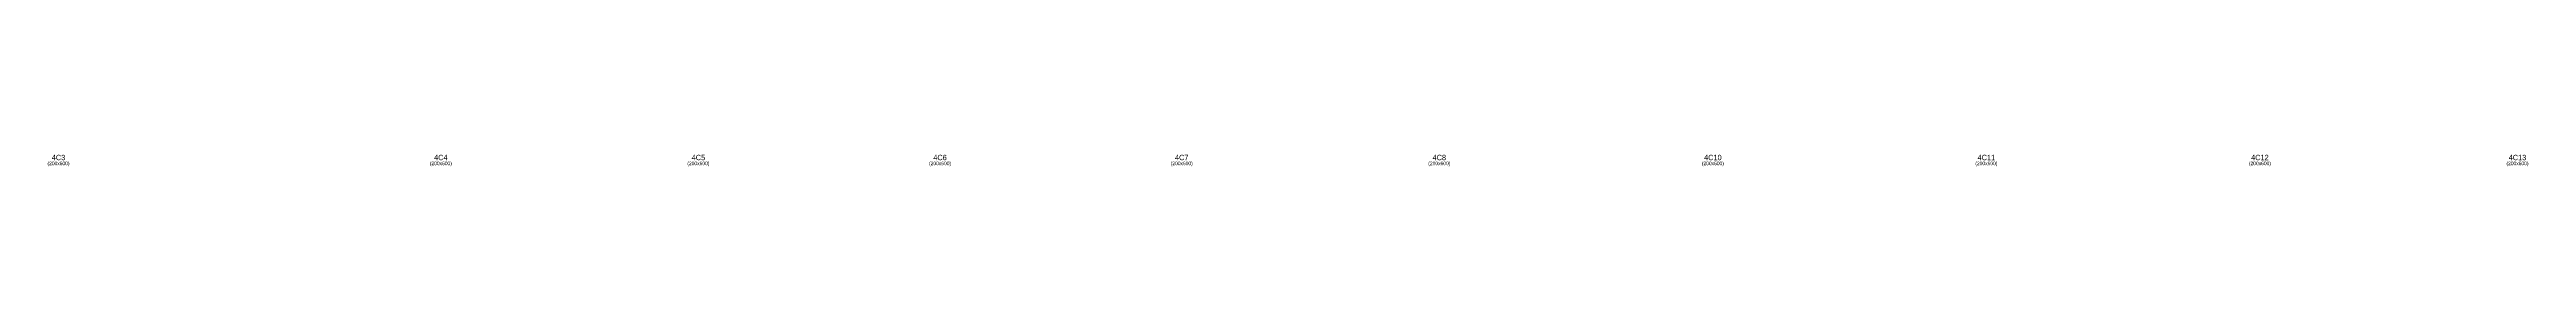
# Model space of a CAD drawing. Extents: x 0 to 206258, y -403073 to 0.
# Drawn here: x 87010 to 156203, y -142446 to -142124 of the extents above; entities that cross this region are included whole.
import ezdxf
from ezdxf.enums import TextEntityAlignment as Align

# ---------------------------------------------------------------- set-up
doc = ezdxf.new("R2010")
doc.units = 0
doc.header["$LTSCALE"] = 1000
doc.layers.add('Column Label(D)', color=12, linetype='Continuous', true_color=0xbd0000)
doc.layers.add('Column Size Label (D)', color=94, linetype='Continuous', true_color=0x008100)
doc.styles.add('Column Label(D)', font='ARIALN.TTF', dxfattribs={"height": 150})
doc.styles.add('Column Size Label (D)', font='ARIALN.TTF', dxfattribs={"height": 100})

msp = doc.modelspace()

# ---------------------------------------------------------------- texts
at = {"layer": 'Column Label(D)', "transparency": 33554687, "style": 'Column Label(D)'}
for s, p in [('4C3', (87261.138, -142125.753)), ('4C4', (97940.468, -142125.753)), ('4C5', (105136.353, -142125.753)), ('4C6', (111887.238, -142125.753)), ('4C7', (118638.122, -142125.753)), ('4C8', (125834.007, -142125.753)), ('4C10', (133474.892, -142125.753)), ('4C11', (141115.777, -142125.753)), ('4C12', (148756.662, -142125.753)), ('4C13', (155952.546, -142125.753))]:
    msp.add_text(s, height=150, dxfattribs=at).set_placement(p, align=Align.TOP_CENTER)
at = {"layer": 'Column Size Label (D)', "transparency": 33554687, "style": 'Column Size Label (D)'}
for p in [(87261.138, -142315.753), (97940.468, -142315.753), (105136.353, -142315.753), (111887.238, -142315.753), (118638.122, -142315.753), (125834.007, -142315.753), (133474.892, -142315.753), (141115.777, -142315.753), (148756.662, -142315.753), (155952.546, -142315.753)]:
    msp.add_text('(200x600)', height=100, dxfattribs=at).set_placement(p, align=Align.TOP_CENTER)

doc.saveas('drawing.dxf')
